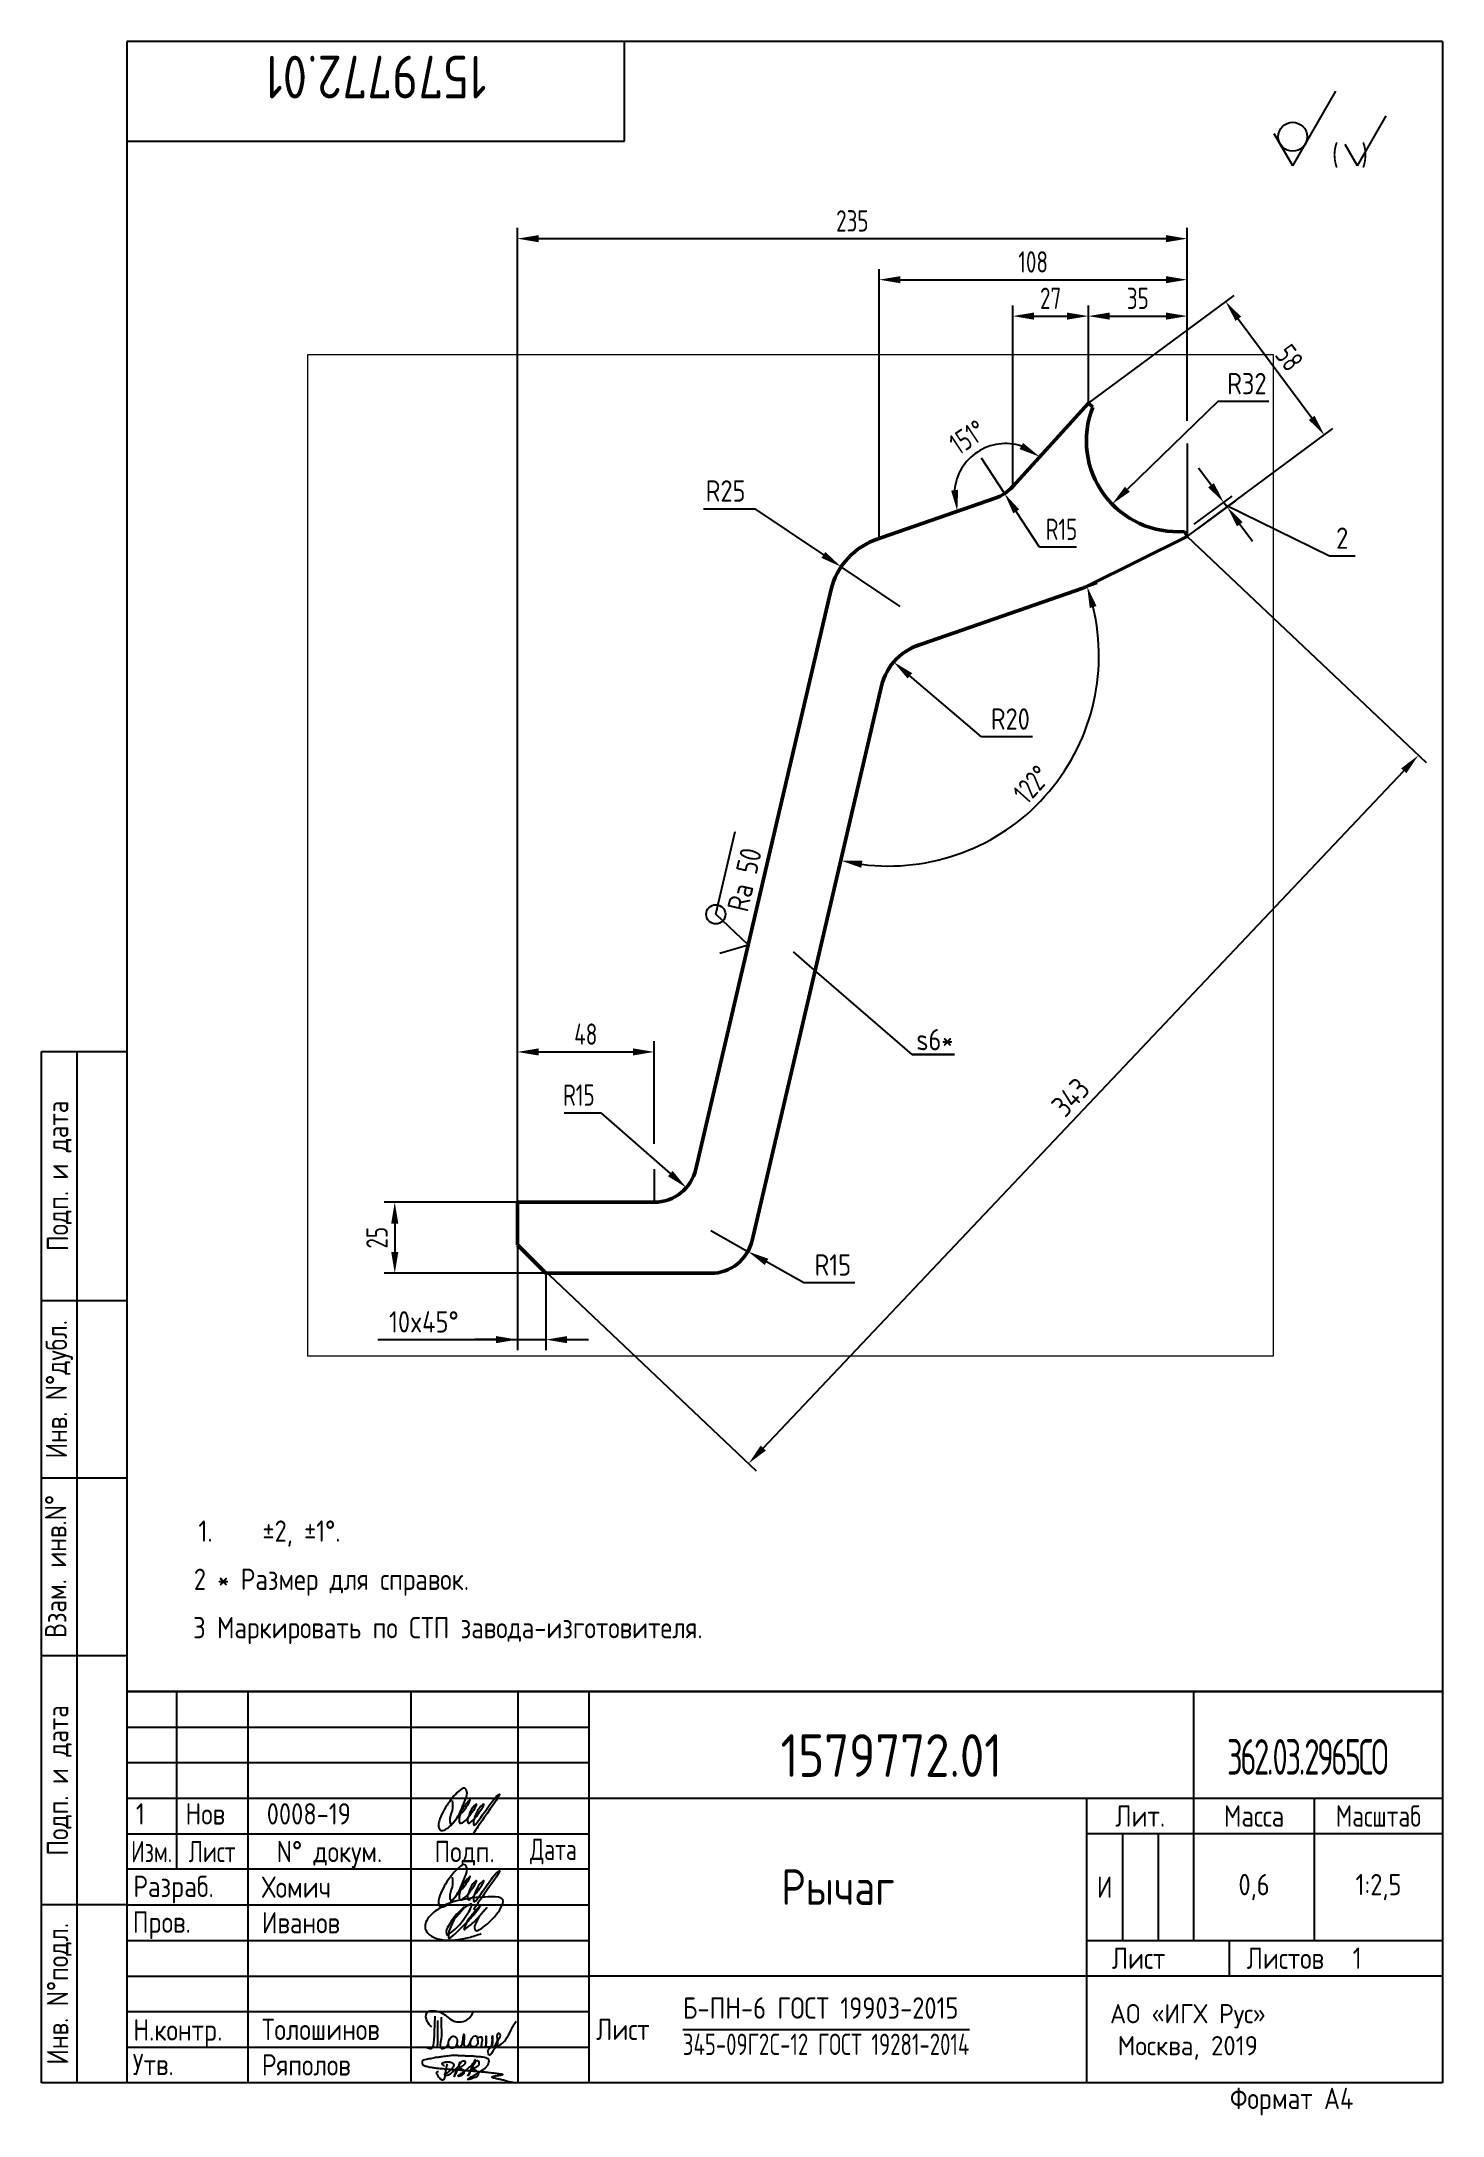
# Paper-space layout '1579772_01' of a CAD drawing. Header units: millimetres. Extents: x 7 to 204, y 0 to 292.
# The model-space entities are those that its viewports show. They can reach past a viewport. Long polylines and large blocks are cut down to what shows.
import ezdxf
from ezdxf.enums import TextEntityAlignment as Align

# ---------------------------------------------------------------- set-up
doc = ezdxf.new("R2010")
doc.units = ezdxf.units.MM
doc.layers.add('AM_5', color=92, linetype='Continuous', lineweight=25)
doc.layers.add('Con', color=6, linetype='Continuous', lineweight=50)
doc.layers.add('AM_VIEWS', color=1, linetype='Continuous', lineweight=25, plot=False)
for name, color, linetype in [('Bord', 1, 'Continuous'), ('Cont', 6, 'Continuous'), ('Text', 3, 'Continuous'), ('Textb', 6, 'Continuous')]:
    doc.layers.add(name, color=color, linetype=linetype)
doc.styles.add('Style1', font='romans.shx', dxfattribs={"width": 0.8})
doc.dimstyles.new('LIN', dxfattribs={"dimtxt": 3, "dimasz": 3, "dimexe": 1.5, "dimexo": 0, "dimgap": 1, "dimtad": 1, "dimtoh": 1, "dimdec": 0, "dimzin": 12, "dimdsep": 46, "dimtxsty": 'Style1', "dimcen": 0, "dimclrt": 3, "dimadec": 0, "dimazin": 0, "dimtfac": 1, "dimtdec": 0, "dimtmove": 1, "dimatfit": 3, "dimfxl": 1, "dimtolj": 1, "dimtzin": 12, "dimarcsym": 0})
doc.dimstyles.new('LIN$0', dxfattribs={"dimtxt": 3, "dimasz": 3, "dimexe": 1.5, "dimexo": 0, "dimgap": 1, "dimtad": 1, "dimtoh": 1, "dimdec": 0, "dimzin": 12, "dimdsep": 46, "dimtxsty": 'Style1', "dimcen": 0, "dimclrt": 3, "dimadec": 0, "dimazin": 0, "dimtfac": 1, "dimtdec": 0, "dimtmove": 1, "dimatfit": 3, "dimfxl": 1, "dimtolj": 1, "dimtzin": 12, "dimarcsym": 0})
doc.dimstyles.new('LIN$4', dxfattribs={"dimtxt": 3, "dimasz": 3, "dimexe": 1.5, "dimexo": 0, "dimgap": 1, "dimtad": 1, "dimtoh": 1, "dimdec": 0, "dimzin": 12, "dimdsep": 46, "dimtxsty": 'Style1', "dimcen": 0, "dimclrt": 3, "dimadec": 0, "dimazin": 0, "dimtfac": 1, "dimtdec": 0, "dimtmove": 1, "dimatfit": 3, "dimfxl": 1, "dimtolj": 1, "dimtzin": 12, "dimarcsym": 0})

psp = doc.layouts.new('1579772_01')

# ---------------------------------------------------------------- texts
at = {"layer": 'Con', "lineweight": 18, "insert": (173.44, 53.06), "char_height": 5, "width": 72.4235, "attachment_point": 1, "line_spacing_factor": 0.8, "style": 'Style1'}
psp.add_mtext('{\\W0.6;\\T0.8;362.03.2965СО}', dxfattribs=at)
at = {"layer": 'Text', "style": 'Style1', "width": 0.8}
for s, p in [('2 * Размер для справок.', (28.16, 74.03)), ('3 Маркировать по СТП завода-изготовителя.', (28.06, 67.23))]:
    psp.add_text(s, height=3, dxfattribs=at).set_placement(p)
for s, p in [('1', (20.64, 41.05)), ('Нов', (29.77, 41.05)), ('0008-19', (44.32, 41.05))]:
    psp.add_text(s, height=3, dxfattribs=at).set_placement(p, align=Align.CENTER)
at = {"layer": 'Text', "insert": (25.81, 83.81), "char_height": 3, "attachment_point": 1, "style": 'Style1'}
psp.add_mtext_dynamic_manual_height_columns('\\pxi-3,l4,t4;1.^I%%P2, %%P1%%D.', width=48.0188, gutter_width=12.5, heights=[0], dxfattribs=at)

msp = doc.modelspace()

# ---------------------------------------------------------------- blocks, each defined once
blk = doc.blocks.new('A4')
at = {"layer": 'Bord'}
for p, q in [((20, 55), (85, 55)), ((20, 50), (85, 50)), ((20, 45), (85, 45)), ((160, 40), (160, 25)), ((165, 40), (165, 25)), ((20, 30), (85, 30)), ((20, 25), (85, 25)), ((20, 20), (85, 20)), ((20, 15), (85, 15)), ((20, 10), (85, 10))]:
    blk.add_line(p, q, dxfattribs=at)
at = {"layer": 'Cont'}
for p, q in [((205, 292), (20, 292)), ((20, 292), (20, 5)), ((90, 278), (90, 292)), ((205, 292), (205, 5)), ((20, 278), (90, 278)), ((8, 5), (8, 150)), ((8, 150), (20, 150)), ((13, 5), (13, 150)), ((8, 115), (20, 115)), ((20, 90), (8, 90)), ((20, 65), (8, 65)), ((205, 60), (20, 60)), ((20, 60), (205, 60)), ((27, 60), (27, 35)), ((37, 60), (37, 5)), ((60, 5), (60, 60)), ((75, 60), (75, 5)), ((85, 5), (85, 60)), ((170, 60), (170, 25)), ((85, 45), (205, 45)), ((155, 5), (155, 45)), ((187, 25), (187, 45)), ((20, 40), (85, 40)), ((205, 40), (155, 40)), ((85, 35), (20, 35)), ((20, 30), (8, 30)), ((155, 25), (205, 25)), ((175, 25), (175, 20)), ((205, 20), (85, 20)), ((20, 5), (8, 5)), ((205, 5), (20, 5))]:
    blk.add_line(p, q, dxfattribs=at)
at = {"layer": 'Text', "style": 'Style1', "width": 0.8}
for s, p in [('Подп. и дата', (10.5, 132.5)), ('Инв. N%%dдубл.', (10.5, 102.5)), ('Взам. инв.N%%d ', (10, 78.38)), ('Подп. и дата', (10.5, 47.5)), ('Инв. N%%dподл.', (10.5, 17.5))]:
    blk.add_text(s, height=3, rotation=90, dxfattribs=at).set_placement(p, align=Align.MIDDLE)
at = {"layer": 'Text', "style": 'Style1'}
for s, width, p in [('Лит.', 0.8, (162.5, 42.5)), ('Масса', 0.8, (178.5, 42.5)), ('Масштаб', 0.75, (196, 42.5)), ('Изм.', 0.7, (23.5, 37.5)), ('Лист', 0.7, (32, 37.5)), ('N%%d докум.', 0.8, (48.5, 37.5)), ('Подп.', 0.8, (67.5, 37.5)), ('Лист', 0.8, (162.27, 22.5)), ('Листов', 0.8, (182.9, 22.5))]:
    blk.add_text(s, height=3, dxfattribs=dict(at, width=width)).set_placement(p, align=Align.MIDDLE_CENTER)
at = {"layer": 'Text', "style": 'Style1', "width": 0.7}
blk.add_text('Дата', height=3, dxfattribs=at).set_placement((80, 37.5), align=Align.MIDDLE)
at = {"layer": 'Text', "style": 'Style1', "width": 0.8}
for s, p in [('Разpаб.', (20.92, 31.1)), ('Пpов.', (20.84, 26.08)), ('Н.контp.', (20.92, 10.92)), ('Утв.', (20.84, 6.06)), ('Фоpмат А4', (175.11, 1.29))]:
    blk.add_text(s, height=3, dxfattribs=at).set_placement(p)
at = {"layer": 'Text', "insert": (169.19, 12.14), "char_height": 2.7, "width": 28.4331, "attachment_point": 5, "style": 'Style1'}
blk.add_mtext('{\\W0.9;АО }«{\\W0.9;ИГХ\\~Рус}»{\\W0.9;\\PМосква, 2019}', dxfattribs=at)
at = {"layer": 'Text', "style": 'Style1', "width": 0.8}
for tag, p in [('ФИО', (39, 31)), ('ФИО', (39, 26)), ('ГОСТ_СОРТАМЕНТА', (98.19, 14)), ('ФИО', (39, 11)), ('ФИО', (39, 6))]:
    blk.add_attdef(tag, p, '', height=3, dxfattribs=at)
for tag, p in [('И', (157.49, 32.5)), ('700', (178.5, 32.5)), ('1:20', (196, 32.5))]:
    blk.add_attdef(tag, text='', height=3, dxfattribs=at).set_placement(p, align=Align.MIDDLE)
blk.add_attdef('Сборочный_чертеж', text='', height=3, dxfattribs=at).set_placement((120, 21.3), align=Align.CENTER)
for tag, p in [('1', (171.12, 22.5)), ('2', (193, 22.5))]:
    blk.add_attdef(tag, text='', height=3, dxfattribs=at).set_placement(p, align=Align.MIDDLE_CENTER)
blk.add_attdef('ЛИСТ', text='', height=3, dxfattribs=at).set_placement((85.99, 12.5), align=Align.MIDDLE_LEFT)
at = {"layer": 'Text', "style": 'Style1', "width": 0.7}
blk.add_attdef('%%OГОСТ_ТЕХ._ТРЕБОВАНИЙ', text='', height=3, dxfattribs=at).set_placement((98.19, 8), align=Align.BOTTOM_LEFT)
at = {"layer": 'Textb', "style": 'Style1', "width": 0.8}
blk.add_attdef('1234567', (81, 290), '', height=6, rotation=180, dxfattribs=at)
blk.add_attdef('1234567', (123.4, 48), '', height=6, dxfattribs=at)
blk.add_attdef('НАИМЕНОВАНИЕ', text='', height=5, dxfattribs=at).set_placement((120, 30), align=Align.CENTER)
blk = doc.blocks.new('sherISO_12')
at = {"layer": 'Cont'}
for q in [(-15, -6.96), (-23.66, -12.96)]:
    blk.add_line((-21.06, -17.46), q, dxfattribs=at)
blk.add_circle((-21.06, -13.39), 2.03, dxfattribs=at)
at = {"layer": 'Text'}
for q in [(-7.92, -10.46), (-13.69, -14.46)]:
    blk.add_line((-11.96, -17.46), q, dxfattribs=at)
at = {"layer": 'Text', "style": 'Style1', "width": 0.8}
blk.add_text('(  )', height=3, dxfattribs=at).set_placement((-15.53, -17.46))
blk = doc.blocks.new('*S370')
at = {"layer": 'AM_5', "color": 140}
for p, q in [((101.55, 169.03), (104.27, 180.66)), ((106.1, 164.76), (101.55, 169.03)), ((102.13, 163.56), (106.1, 164.76))]:
    blk.add_line(p, q, dxfattribs=at)
blk.add_circle((101.55, 169.03), 1.35, dxfattribs=at)
at = {"layer": 'AM_5', "color": 3, "insert": (106.03, 169.21), "char_height": 3, "attachment_point": 7, "rotation": 76.8675, "style": 'Style1'}
blk.add_mtext('Ra 50', dxfattribs=at)
blk = doc.blocks.new('*D293')
at = {"layer": 'AM_5', "color": 0, "lineweight": -2, "transparency": 16777216}
for p, q in [((124.51, 221.86), (124.51, 259.76)), ((167.84, 238.91), (167.84, 259.76)), ((127.51, 258.26), (164.84, 258.26))]:
    blk.add_line(p, q, dxfattribs=at)
at = {"layer": 'AM_5', "color": 0, "transparency": 16777216}
for points in [[(127.51, 258.76), (127.51, 257.76), (124.51, 258.26)], [(164.84, 258.76), (164.84, 257.76), (167.84, 258.26)]]:
    blk.add_solid(points, dxfattribs=at)
at = {"layer": 'Defpoints', "color": 0, "transparency": 16777216}
for p in [(167.84, 258.26), (167.84, 238.91), (124.51, 221.86)]:
    blk.add_point(p, dxfattribs=at)
at = {"layer": 'AM_5', "color": 3, "transparency": 16777216, "insert": (146.17, 260.76), "char_height": 3, "attachment_point": 5, "style": 'Style1'}
blk.add_mtext('\\A1;{\\Fgeniso,bigfont|c204;108}', dxfattribs=at)
blk = doc.blocks.new('*D294')
at = {"layer": 'AM_5', "color": 0, "lineweight": -2, "transparency": 16777216}
blk.add_line((153.16, 214.9), (155.19, 215.61), dxfattribs=at)
blk.add_arc((125.85, 205.39), 29.57, 262.6834, 13.3918, dxfattribs=at)
at = {"layer": 'AM_5', "color": 0, "transparency": 16777216}
for points in [[(154.13, 212.09), (155.09, 212.37), (153.77, 215.11)], [(122, 175.57), (122.17, 176.55), (119.13, 176.59)]]:
    blk.add_solid(points, dxfattribs=at)
at = {"layer": 'Defpoints', "color": 0, "transparency": 16777216}
for p in [(153.16, 214.9), (129.38, 206.62), (124.86, 201.13), (139.57, 179.19), (106.67, 123.19)]:
    blk.add_point(p, dxfattribs=at)
at = {"layer": 'AM_5', "color": 3, "transparency": 16777216, "insert": (145.98, 187.29), "char_height": 3, "attachment_point": 5, "rotation": 48.0376, "style": 'Style1'}
blk.add_mtext('\\A1;{\\Fgeniso,bigfont|c204;122°}', dxfattribs=at)
blk = doc.blocks.new('*D295')
at = {"layer": 'AM_5', "color": 0, "lineweight": -2, "transparency": 16777216}
for p, q in [((73.65, 128.55), (73.65, 265.53)), ((167.84, 238.59), (167.84, 265.53)), ((76.65, 264.03), (164.84, 264.03))]:
    blk.add_line(p, q, dxfattribs=at)
at = {"layer": 'AM_5', "color": 0, "transparency": 16777216}
for points in [[(76.65, 264.53), (76.65, 263.53), (73.65, 264.03)], [(164.84, 264.53), (164.84, 263.53), (167.84, 264.03)]]:
    blk.add_solid(points, dxfattribs=at)
at = {"layer": 'Defpoints', "color": 0, "transparency": 16777216}
for p in [(167.84, 264.03), (167.84, 238.59), (73.65, 128.55)]:
    blk.add_point(p, dxfattribs=at)
at = {"layer": 'AM_5', "color": 3, "transparency": 16777216, "insert": (120.75, 266.53), "char_height": 3, "attachment_point": 5, "style": 'Style1'}
blk.add_mtext('\\A1;{\\Fgeniso,bigfont|c204;235}', dxfattribs=at)
blk = doc.blocks.new('*D296')
at = {"layer": 'AM_5', "color": 0, "lineweight": -2, "transparency": 16777216}
for p, q in [((153.95, 240.88), (153.95, 254.64)), ((167.84, 238.43), (167.84, 254.64)), ((156.95, 253.14), (164.84, 253.14))]:
    blk.add_line(p, q, dxfattribs=at)
at = {"layer": 'AM_5', "color": 0, "transparency": 16777216}
for points in [[(156.95, 253.64), (156.95, 252.64), (153.95, 253.14)], [(164.84, 253.64), (164.84, 252.64), (167.84, 253.14)]]:
    blk.add_solid(points, dxfattribs=at)
at = {"layer": 'Defpoints', "color": 0, "transparency": 16777216}
for p in [(167.84, 253.14), (153.95, 240.88), (167.84, 238.43)]:
    blk.add_point(p, dxfattribs=at)
at = {"layer": 'AM_5', "color": 3, "transparency": 16777216, "insert": (160.89, 255.64), "char_height": 3, "attachment_point": 5, "style": 'Style1'}
blk.add_mtext('\\A1;{\\Fgeniso,bigfont|c204;35}', dxfattribs=at)
blk = doc.blocks.new('*D297')
at = {"layer": 'AM_5', "color": 0, "lineweight": -2, "transparency": 16777216}
for p, q in [((83.27, 128.55), (54.91, 128.55)), ((56.41, 125.55), (56.41, 121.55)), ((83.27, 118.55), (54.91, 118.55))]:
    blk.add_line(p, q, dxfattribs=at)
at = {"layer": 'AM_5', "color": 0, "transparency": 16777216}
for points in [[(55.91, 125.55), (56.91, 125.55), (56.41, 128.55)], [(55.91, 121.55), (56.91, 121.55), (56.41, 118.55)]]:
    blk.add_solid(points, dxfattribs=at)
at = {"layer": 'Defpoints', "color": 0, "transparency": 16777216}
for p in [(83.27, 128.55), (56.41, 118.55), (83.27, 118.55)]:
    blk.add_point(p, dxfattribs=at)
at = {"layer": 'AM_5', "color": 3, "transparency": 16777216, "insert": (53.91, 123.55), "char_height": 3, "attachment_point": 5, "rotation": 90, "style": 'Style1'}
blk.add_mtext('\\A1;{\\Fgeniso,bigfont|c204;25}', dxfattribs=at)
blk = doc.blocks.new('*D298')
at = {"layer": 'AM_5', "color": 0, "lineweight": -2, "transparency": 16777216}
for p, q in [((153.95, 240.88), (174.44, 256.06)), ((175.02, 252.76), (185.34, 238.83)), ((167.84, 222.14), (188.33, 237.32))]:
    blk.add_line(p, q, dxfattribs=at)
at = {"layer": 'AM_5', "color": 0, "transparency": 16777216}
for points in [[(175.42, 253.06), (174.62, 252.46), (173.24, 255.17)], [(185.74, 239.13), (184.94, 238.54), (187.12, 236.42)]]:
    blk.add_solid(points, dxfattribs=at)
at = {"layer": 'Defpoints', "color": 0, "transparency": 16777216}
for p in [(153.95, 240.88), (187.12, 236.42), (167.84, 222.14)]:
    blk.add_point(p, dxfattribs=at)
at = {"layer": 'AM_5', "color": 3, "transparency": 16777216, "insert": (182.19, 247.28), "char_height": 3, "attachment_point": 5, "rotation": 306.5286, "style": 'Style1'}
blk.add_mtext('\\A1;{\\Fgeniso,bigfont|c204;58}', dxfattribs=at)
blk = doc.blocks.new('*D299')
at = {"layer": 'AM_5', "color": 0, "lineweight": -2, "transparency": 16777216}
for p, q in [((171.19, 229.36), (169.4, 231.77)), ((168.83, 223.89), (174.18, 227.84)), ((169.32, 223.23), (174.66, 227.19)), ((172.97, 226.95), (173.46, 226.3)), ((172.97, 226.95), (173.46, 226.3)), ((173.21, 226.62), (187.83, 219.42)), ((175.24, 223.89), (177.03, 221.48)), ((187.83, 219.42), (191.43, 219.42))]:
    blk.add_line(p, q, dxfattribs=at)
at = {"layer": 'AM_5', "color": 0, "transparency": 16777216}
for points in [[(171.59, 229.66), (170.78, 229.06), (172.97, 226.95)], [(175.64, 224.18), (174.84, 223.59), (173.46, 226.3)]]:
    blk.add_solid(points, dxfattribs=at)
at = {"layer": 'Defpoints', "color": 0, "transparency": 16777216}
for p in [(173.46, 226.3), (168.83, 223.89), (169.32, 223.23)]:
    blk.add_point(p, dxfattribs=at)
at = {"layer": 'AM_5', "color": 3, "transparency": 16777216, "insert": (189.63, 221.92), "char_height": 3, "attachment_point": 5, "style": 'Style1'}
blk.add_mtext('\\A1;2', dxfattribs=at)
blk = doc.blocks.new('*D300')
at = {"layer": 'AM_5', "color": 0, "lineweight": -2, "transparency": 16777216}
for p, q in [((138.87, 233.22), (142.15, 228.19)), ((147.07, 220.66), (143.79, 225.68)), ((152.25, 220.66), (147.07, 220.66))]:
    blk.add_line(p, q, dxfattribs=at)
at = {"layer": 'AM_5', "color": 0, "transparency": 16777216}
blk.add_solid([(144.21, 225.96), (143.37, 225.41), (142.15, 228.19)], dxfattribs=at)
at = {"layer": 'Defpoints', "color": 0, "transparency": 16777216}
for p in [(138.87, 233.22), (142.15, 228.19)]:
    blk.add_point(p, dxfattribs=at)
at = {"layer": 'AM_5', "color": 3, "transparency": 16777216, "insert": (150.16, 223.16), "char_height": 3, "attachment_point": 5, "style": 'Style1'}
blk.add_mtext('\\A1;{\\Fgeniso,bigfont|c204;R15}', dxfattribs=at)
blk = doc.blocks.new('*D301')
at = {"layer": 'AM_5', "color": 0, "lineweight": -2, "transparency": 16777216}
for p, q in [((99.84, 226.06), (107.02, 226.06)), ((107.02, 226.06), (116.68, 219.56)), ((127.46, 212.31), (119.17, 217.89))]:
    blk.add_line(p, q, dxfattribs=at)
at = {"layer": 'AM_5', "color": 0, "transparency": 16777216}
blk.add_solid([(116.96, 219.98), (116.4, 219.15), (119.17, 217.89)], dxfattribs=at)
at = {"layer": 'Defpoints', "color": 0, "transparency": 16777216}
for p in [(119.17, 217.89), (127.46, 212.31)]:
    blk.add_point(p, dxfattribs=at)
at = {"layer": 'AM_5', "color": 3, "transparency": 16777216, "insert": (102.93, 228.56), "char_height": 3, "attachment_point": 5, "style": 'Style1'}
blk.add_mtext('\\A1;R25', dxfattribs=at)
blk = doc.blocks.new('*D302')
at = {"layer": 'AM_5', "color": 0, "lineweight": -2, "transparency": 16777216}
for p, q in [((138.89, 193.99), (128.84, 202.56)), ((146.06, 193.99), (138.89, 193.99))]:
    blk.add_line(p, q, dxfattribs=at)
at = {"layer": 'AM_5', "color": 0, "transparency": 16777216}
blk.add_solid([(129.17, 202.94), (128.52, 202.18), (126.56, 204.5)], dxfattribs=at)
at = {"layer": 'Defpoints', "color": 0, "transparency": 16777216}
for p in [(126.56, 204.5), (132.65, 199.31)]:
    blk.add_point(p, dxfattribs=at)
at = {"layer": 'AM_5', "color": 3, "transparency": 16777216, "insert": (142.97, 196.49), "char_height": 3, "attachment_point": 5, "style": 'Style1'}
blk.add_mtext('\\A1;R20', dxfattribs=at)
blk = doc.blocks.new('*D303')
at = {"layer": 'AM_5', "color": 0, "lineweight": -2, "transparency": 16777216}
for p, q in [((80.21, 141.11), (85.39, 141.11)), ((85.39, 141.11), (95.15, 132.58))]:
    blk.add_line(p, q, dxfattribs=at)
at = {"layer": 'AM_5', "color": 0, "transparency": 16777216}
blk.add_solid([(95.48, 132.95), (94.82, 132.2), (97.41, 130.6)], dxfattribs=at)
at = {"layer": 'Defpoints', "color": 0, "transparency": 16777216}
for p in [(92.89, 134.55), (97.41, 130.6)]:
    blk.add_point(p, dxfattribs=at)
at = {"layer": 'AM_5', "color": 3, "transparency": 16777216, "insert": (82.3, 143.61), "char_height": 3, "attachment_point": 5, "style": 'Style1'}
blk.add_mtext('\\A1;{\\Fgeniso,bigfont|c204;R15}', dxfattribs=at)
blk = doc.blocks.new('*D304')
at = {"layer": 'AM_5', "color": 0, "lineweight": -2, "transparency": 16777216}
for p, q in [((100.83, 124.55), (106.07, 121.62)), ((113.92, 117.23), (108.69, 120.16)), ((121.09, 117.23), (113.92, 117.23))]:
    blk.add_line(p, q, dxfattribs=at)
at = {"layer": 'AM_5', "color": 0, "transparency": 16777216}
blk.add_solid([(108.93, 120.6), (108.44, 119.72), (106.07, 121.62)], dxfattribs=at)
at = {"layer": 'Defpoints', "color": 0, "transparency": 16777216}
for p in [(100.83, 124.55), (106.07, 121.62)]:
    blk.add_point(p, dxfattribs=at)
at = {"layer": 'AM_5', "color": 3, "transparency": 16777216, "insert": (118.01, 119.73), "char_height": 3, "attachment_point": 5, "style": 'Style1'}
blk.add_mtext('\\A1;R15', dxfattribs=at)
blk = doc.blocks.new('*D305')
at = {"layer": 'AM_5', "color": 0, "lineweight": -2, "transparency": 16777216}
for p, q in [((73.65, 128.55), (73.65, 151.18)), ((76.65, 149.68), (89.89, 149.68)), ((92.89, 136.74), (92.89, 151.18))]:
    blk.add_line(p, q, dxfattribs=at)
at = {"layer": 'AM_5', "color": 0, "transparency": 16777216}
for points in [[(76.65, 150.18), (76.65, 149.18), (73.65, 149.68)], [(89.89, 150.18), (89.89, 149.18), (92.89, 149.68)]]:
    blk.add_solid(points, dxfattribs=at)
at = {"layer": 'Defpoints', "color": 0, "transparency": 16777216}
for p in [(92.89, 149.68), (92.89, 136.74), (73.65, 128.55)]:
    blk.add_point(p, dxfattribs=at)
at = {"layer": 'AM_5', "color": 3, "transparency": 16777216, "insert": (83.27, 152.18), "char_height": 3, "attachment_point": 5, "style": 'Style1'}
blk.add_mtext('\\A1;{\\Fgeniso,bigfont|c204;48}', dxfattribs=at)
blk = doc.blocks.new('*D306')
at = {"layer": 'AM_5', "color": 0, "lineweight": -2, "transparency": 16777216}
for p, q in [((143.3, 229.18), (143.3, 254.64)), ((153.95, 240.88), (153.95, 254.64)), ((146.3, 253.14), (150.95, 253.14))]:
    blk.add_line(p, q, dxfattribs=at)
at = {"layer": 'AM_5', "color": 0, "transparency": 16777216}
for points in [[(146.3, 253.64), (146.3, 252.64), (143.3, 253.14)], [(150.95, 253.64), (150.95, 252.64), (153.95, 253.14)]]:
    blk.add_solid(points, dxfattribs=at)
at = {"layer": 'Defpoints', "color": 0, "transparency": 16777216}
for p in [(153.95, 253.14), (153.95, 240.88), (143.3, 229.18)]:
    blk.add_point(p, dxfattribs=at)
at = {"layer": 'AM_5', "color": 3, "transparency": 16777216, "insert": (148.63, 255.64), "char_height": 3, "attachment_point": 5, "style": 'Style1'}
blk.add_mtext('\\A1;{\\Fgeniso,bigfont|c204;27}', dxfattribs=at)
blk = doc.blocks.new('*D307')
at = {"layer": 'AM_5', "color": 0, "lineweight": -2, "transparency": 16777216}
blk.add_arc((142.28, 228.05), 7.17, 71.8536, 175.0664, dxfattribs=at)
at = {"layer": 'AM_5', "color": 0, "transparency": 16777216}
for points in [[(144.76, 235.3), (144.26, 234.44), (147.11, 233.36)], [(135.63, 228.73), (134.64, 228.61), (135.51, 225.69)]]:
    blk.add_solid(points, dxfattribs=at)
at = {"layer": 'Defpoints', "color": 0, "transparency": 16777216}
for p in [(153.95, 240.88), (141.25, 235.15), (140.84, 227.55), (143.3, 229.18), (123.84, 221.63)]:
    blk.add_point(p, dxfattribs=at)
at = {"layer": 'AM_5', "color": 3, "transparency": 16777216, "insert": (136.95, 236.12), "char_height": 3, "attachment_point": 5, "rotation": 33.46, "style": 'Style1'}
blk.add_mtext('\\A1;{\\Fgeniso,bigfont|c204;151°}', dxfattribs=at)
blk = doc.blocks.new('*D308')
at = {"layer": 'AM_5', "color": 0, "lineweight": -2, "transparency": 16777216}
for p, q in [((167.84, 222.14), (201.43, 190.36)), ((108.23, 93.99), (198.28, 189.21)), ((73.65, 122.55), (107.25, 90.77))]:
    blk.add_line(p, q, dxfattribs=at)
at = {"layer": 'AM_5', "color": 0, "transparency": 16777216}
for points in [[(197.92, 189.55), (198.65, 188.87), (200.35, 191.39)], [(107.86, 94.33), (108.59, 93.64), (106.16, 91.81)]]:
    blk.add_solid(points, dxfattribs=at)
at = {"layer": 'Defpoints', "color": 0, "transparency": 16777216}
for p in [(167.84, 222.14), (200.35, 191.39), (73.65, 122.55)]:
    blk.add_point(p, dxfattribs=at)
at = {"layer": 'AM_5', "color": 3, "transparency": 16777216, "insert": (151.44, 143.32), "char_height": 3, "attachment_point": 5, "rotation": 46.5974, "style": 'Style1'}
blk.add_mtext('\\A1;343', dxfattribs=at)
blk = doc.blocks.new('*S371')
at = {"layer": 'AM_5', "color": 0, "linetype": 'Continuous'}
blk.add_line((114.73, 161.8), (112.47, 163.77), dxfattribs=at)
at = {"layer": 'AM_5', "color": 0}
for p, q in [((129.15, 149.31), (114.73, 161.8)), ((135.12, 149.31), (129.15, 149.31)), ((129.15, 149.31), (135.12, 149.31))]:
    blk.add_line(p, q, dxfattribs=at)
at = {"layer": 'AM_5', "color": 3, "insert": (129.75, 152.91), "char_height": 3, "attachment_point": 1, "style": 'Style1'}
blk.add_mtext('s6*', dxfattribs=at)
blk = doc.blocks.new('*D362')
at = {"layer": 'AM_5', "color": 0, "lineweight": -2, "transparency": 16777216}
for p, q in [((172.14, 241.15), (159.43, 228.8)), ((179.31, 241.15), (172.14, 241.15))]:
    blk.add_line(p, q, dxfattribs=at)
at = {"layer": 'AM_5', "color": 0, "transparency": 16777216}
blk.add_solid([(159.08, 229.16), (159.77, 228.44), (157.27, 226.71)], dxfattribs=at)
at = {"layer": 'Defpoints', "color": 0, "transparency": 16777216}
for p in [(166.45, 235.63), (157.27, 226.71)]:
    blk.add_point(p, dxfattribs=at)
at = {"layer": 'AM_5', "color": 3, "transparency": 16777216, "insert": (176.23, 243.65), "char_height": 3, "attachment_point": 5, "style": 'Style1'}
blk.add_mtext('\\A1;R32', dxfattribs=at)
blk = doc.blocks.new('*D363')
at = {"layer": 'AM_5', "color": 0, "lineweight": -2, "transparency": 16777216}
for p, q in [((73.65, 122.55), (73.65, 107.73)), ((77.65, 118.55), (77.65, 107.73)), ((54.01, 109.23), (73.65, 109.23)), ((70.65, 109.23), (67.65, 109.23)), ((73.65, 109.23), (77.65, 109.23)), ((73.65, 109.23), (77.65, 109.23)), ((80.65, 109.23), (83.65, 109.23))]:
    blk.add_line(p, q, dxfattribs=at)
at = {"layer": 'AM_5', "color": 0, "transparency": 16777216}
for points in [[(70.65, 109.73), (70.65, 108.73), (73.65, 109.23)], [(80.65, 109.73), (80.65, 108.73), (77.65, 109.23)]]:
    blk.add_solid(points, dxfattribs=at)
at = {"layer": 'Defpoints', "color": 0, "transparency": 16777216}
for p in [(73.65, 122.55), (77.65, 118.55), (77.65, 109.23)]:
    blk.add_point(p, dxfattribs=at)
at = {"layer": 'AM_5', "color": 3, "transparency": 16777216, "insert": (60.5, 111.73), "char_height": 3, "attachment_point": 5, "style": 'Style1'}
blk.add_mtext('\\A1;10x45%%D', dxfattribs=at)
blk = doc.blocks.new('A$C63F45750')
at = {"layer": 'Text'}
for points, knots in [([(3.17, 2.37), (3.12, 2.38), (3.04, 2.41), (2.94, 2.5), (2.85, 2.57), (2.79, 2.69), (2.87, 2.77), (2.99, 2.84), (3.16, 2.89), (3.36, 2.93), (3.6, 2.95), (3.82, 2.92), (4.05, 2.87), (4.25, 2.78), (4.45, 2.63), (4.46, 2.42), (4.38, 2.26), (4.28, 2.1), (4.17, 1.94), (4.03, 1.78), (3.89, 1.62), (3.75, 1.52), (3.63, 1.43), (3.49, 1.36), (3.35, 1.3), (3.24, 1.25), (3.16, 1.21), (3.12, 1.15), (3.19, 1.1), (3.27, 1.09), (3.4, 1.07), (3.55, 1.07), (3.72, 1.12), (3.92, 1.19), (4.1, 1.34), (4.26, 1.51), (4.44, 1.65), (4.59, 1.81), (4.74, 1.93), (4.84, 2.04), (4.93, 2.14), (5.07, 2.29), (5.19, 2.53), (5.28, 2.68), (5.35, 2.96), (5.23, 2.66), (5.2, 2.44), (5.04, 2.09), (4.95, 1.81), (4.86, 1.57), (4.75, 1.31), (4.67, 1.12), (4.46, 0.78), (4.62, 1.17), (4.71, 1.45), (4.88, 1.74), (5.01, 2), (5.08, 2.19), (5.19, 2.4), (5.32, 2.58), (5.4, 2.75), (5.52, 2.89), (5.65, 3.04), (5.85, 3.1), (6.02, 3.03), (6.08, 2.87), (6.03, 2.7), (5.9, 2.51), (5.7, 2.37), (5.55, 2.23), (5.4, 2.17), (5.31, 2.12), (5.12, 2.09), (5.35, 2.07), (5.48, 2), (5.64, 1.93), (5.75, 1.8), (5.85, 1.67), (5.89, 1.54), (5.89, 1.37), (5.8, 1.2), (5.63, 1.06), (5.41, 0.94), (5.23, 0.86), (5.02, 0.92), (5.13, 1.1), (5.28, 1.16), (5.44, 1.27), (5.61, 1.36), (5.74, 1.46), (5.86, 1.53), (5.95, 1.61), (6.05, 1.69), (6.15, 1.77), (6.28, 1.87), (6.46, 2.02), (6.65, 2.19), (6.83, 2.37), (6.98, 2.49), (7.11, 2.61), (7.2, 2.74), (7.32, 2.84), (7.42, 2.97), (7.48, 3.08), (7.48, 3.27), (7.34, 3.08), (7.28, 2.94), (7.18, 2.69), (7.1, 2.46), (7, 2.22), (6.93, 1.98), (6.83, 1.78), (6.73, 1.55), (6.67, 1.34), (6.6, 1.14), (6.56, 1.03), (6.39, 0.99), (6.62, 1.33), (6.75, 1.54), (6.93, 1.87), (7.05, 2.08), (7.18, 2.32), (7.33, 2.6), (7.47, 2.89), (7.6, 3.07), (7.79, 3.18), (7.95, 3.01), (8, 2.81), (7.99, 2.62), (7.94, 2.46), (7.83, 2.33), (7.69, 2.22), (7.53, 2.11), (7.37, 2.03), (7.21, 1.99), (7.11, 1.97), (6.89, 1.98), (7.07, 1.94), (7.15, 1.9), (7.27, 1.88), (7.39, 1.84), (7.52, 1.81), (7.62, 1.72), (7.7, 1.62), (7.78, 1.51), (7.83, 1.39), (7.87, 1.26), (7.88, 1.13), (7.86, 0.99), (7.75, 0.88), (7.6, 0.77), (7.4, 0.73), (7.19, 0.66), (6.97, 0.55), (6.71, 0.48), (6.57, 0.44), (6.42, 0.42), (6.52, 0.58), (6.61, 0.64), (6.81, 0.78), (7.06, 0.89), (7.33, 1.04), (7.55, 1.16), (7.7, 1.24), (7.84, 1.32), (7.99, 1.43), (8.21, 1.58), (8.48, 1.76), (8.74, 1.95), (8.97, 2.12), (9.1, 2.29), (9.23, 2.44), (9.3, 2.6), (9.37, 2.74), (9.42, 2.92), (9.45, 3.13), (9.21, 3.48), (8.67, 3.59), (8.09, 3.63), (7.57, 3.66), (7.06, 3.74), (6.57, 3.75), (6.09, 3.74), (5.67, 3.78), (5.28, 3.78), (4.96, 3.81), (4.65, 3.83), (4.31, 3.82), (3.97, 3.79), (3.61, 3.74), (3.22, 3.67), (2.86, 3.66), (2.53, 3.61), (2.18, 3.52), (1.78, 3.54), (1.38, 3.37), (0.96, 3.35), (0.58, 3.24), (0.25, 3.19), (0.03, 3.06), (-0.03, 2.83), (0.02, 2.6), (0.26, 2.38), (0.59, 2.33), (1, 2.2), (1.48, 2.15), (1.93, 2.05), (2.35, 2.02), (2.72, 2.01), (3.11, 1.94), (3.68, 1.94), (4.25, 1.83), (4.91, 1.87), (5.53, 1.76), (6.13, 1.72), (6.73, 1.71), (7.32, 1.62), (7.99, 1.55), (8.64, 1.54), (9.16, 1.46), (9.61, 1.42), (10.03, 1.4), (10.41, 1.32), (10.73, 1.29), (11.01, 1.24), (11.18, 1.23), (11.42, 1.14), (11.18, 1.06), (11.01, 1.03), (10.71, 0.98), (10.37, 0.92), (10.1, 0.91), (9.65, 0.75), (10.22, 0.67), (10.54, 0.59), (11.08, 0.47), (11.61, 0.35), (12.17, 0.15), (12.64, 0.08), (12.98, 0.03), (13.11, 0.01), (13.18, 0)], [0, 0, 0, 0, 0.153866, 0.270441, 0.388867, 0.510533, 0.592156, 0.71333, 0.90842, 1.11344, 1.349254, 1.61246, 1.782219, 2.047249, 2.291879, 2.451528, 2.651081, 2.806158, 3.017979, 3.227348, 3.462381, 3.633009, 3.75766, 3.920516, 4.080796, 4.214529, 4.291786, 4.349969, 4.397594, 4.50822, 4.594826, 4.799244, 4.954392, 5.128468, 5.437537, 5.632649, 5.842485, 6.094987, 6.293219, 6.410959, 6.551192, 6.687808, 7.022147, 7.294342, 7.425356, 7.52079, 7.946481, 8.313051, 8.59833, 8.833695, 9.090496, 9.427695, 9.601191, 9.883219, 10.093306, 10.673943, 10.798776, 10.974628, 11.287247, 11.486184, 11.648652, 11.848902, 12.027194, 12.25348, 12.40059, 12.537783, 12.716293, 12.91523, 13.208551, 13.438489, 13.549668, 13.67779, 13.77127, 13.930001, 14.029091, 14.272112, 14.434836, 14.547084, 14.739051, 14.830983, 15.061241, 15.268922, 15.500489, 15.788979, 15.879568, 16.024283, 16.221854, 16.418714, 16.593102, 16.783247, 16.91018, 17.018213, 17.135263, 17.278205, 17.430482, 17.620087, 17.979626, 18.191789, 18.388716, 18.565718, 18.714854, 18.857929, 19.039974, 19.171375, 19.283034, 19.400085, 19.618058, 19.882245, 20.150781, 20.377854, 20.649532, 20.89723, 21.042543, 21.40016, 21.557817, 21.667145, 21.752781, 21.926256, 22.412297, 22.813145, 22.961412, 23.171289, 23.607257, 23.940428, 24.110007, 24.291214, 24.48084, 24.697609, 24.904078, 25.034245, 25.218018, 25.407651, 25.573473, 25.787447, 25.930292, 26.051316, 26.18846, 26.285312, 26.406799, 26.52425, 26.630463, 26.793722, 26.898606, 27.029313, 27.171012, 27.314101, 27.419918, 27.580557, 27.709367, 27.829268, 28.024364, 28.266961, 28.41242, 28.705761, 28.989137, 29.187748, 29.233768, 29.332802, 29.529535, 29.667094, 30.039923, 30.332117, 30.61061, 30.769982, 30.856778, 31.109923, 31.313488, 31.656425, 32.066331, 32.296628, 32.49714, 32.710276, 32.891468, 33.014834, 33.177747, 33.444503, 33.618009, 34.409008, 34.914636, 35.419802, 35.95397, 36.458179, 36.88069, 37.388403, 37.738353, 38.034261, 38.353468, 38.693154, 39.037638, 39.391136, 39.787481, 40.203773, 40.488977, 40.784975, 41.26625, 41.668005, 42.070065, 42.499388, 42.869834, 43.079573, 43.213439, 43.554591, 43.717296, 44.153724, 44.506336, 45.019111, 45.587859, 45.90191, 46.270392, 46.703958, 47.093115, 47.952647, 48.44014, 49.079253, 49.808223, 50.268654, 50.851051, 51.604831, 52.298429, 52.776925, 53.1907, 53.661988, 54.042386, 54.348524, 54.616841, 54.853814, 54.983777, 55.126096, 55.333328, 55.613101, 56.008732, 56.315809, 56.59982, 56.87931, 57.399251, 57.889617, 58.432507, 59.066698, 59.660314, 59.862668, 60.07277, 60.07277, 60.07277, 60.07277]), ([(2.31, 1.53), (2.26, 1.52), (2.17, 1.51), (2.06, 1.48), (1.93, 1.38), (2.07, 1.25), (2.14, 1.11), (2.26, 0.93), (2.39, 0.72), (2.57, 0.54), (2.71, 0.44), (2.86, 0.4), (3.02, 0.43), (3.14, 0.54), (3.21, 0.79), (3.25, 1.07), (3.31, 1.4), (3.35, 1.67), (3.38, 1.92), (3.47, 2.19), (3.5, 2.43), (3.54, 2.59), (3.56, 2.64)], [0, 0, 0, 0, 0.15847, 0.269731, 0.363591, 0.555514, 0.688037, 0.848606, 1.204359, 1.433632, 1.58673, 1.729549, 1.880686, 2.057874, 2.19169, 2.63505, 2.928153, 3.184121, 3.441863, 3.696117, 4.025873, 4.178055, 4.178055, 4.178055, 4.178055])]:
    blk.add_open_spline(points, degree=3, knots=knots, dxfattribs=at)
blk = doc.blocks.new('A$C4F4A4F5D')
at = {"layer": 'Text', "lineweight": 25}
for points, knots in [([(0.76, 2.84), (0.53, 3.07), (0.02, 3.58), (-0.25, 5.26), (1.65, 5.12), (2.72, 4.57), (3.71, 3.46), (5.71, 3.44), (6.39, 4.52), (6.67, 4.97)], [0, 0, 0, 0, 0.995549, 2.196439, 3.853213, 4.970011, 6.02292, 8.170898, 9.705386, 9.705386, 9.705386, 9.705386]), ([(1.19, 4.34), (1.17, 3.4), (1.13, 2.06), (0.98, -0.44), (0.2, -0.16), (0.03, -0.03), (0, 0)], [0, 0, 0, 0, 3.274293, 4.654149, 5.171803, 5.30168, 5.30168, 5.30168, 5.30168]), ([(1.58, 3.74), (1.58, 3.25), (1.58, 2.32), (1.61, 1.07), (1.55, 0.31), (1.53, 0)], [0, 0, 0, 0, 1.453969, 2.804084, 3.740223, 3.740223, 3.740223, 3.740223]), ([(2.1, 4.21), (2.1, 3.72), (2.08, 2.67), (2.22, 1.45), (1.71, -0.56), (3.23, 0.14), (3.06, 1.09), (3.85, 1.74), (4.43, 1.17), (4.31, 0.54), (4.11, -0.15), (3.33, -0.21), (3.11, 0.28), (3.13, 0.53), (3.14, 0.66)], [0, 0, 0, 0, 1.402041, 3.063923, 4.415037, 5.298701, 6.374637, 7.087927, 7.603499, 8.330482, 8.911132, 9.613125, 9.996533, 10.366919, 10.366919, 10.366919, 10.366919]), ([(7.18, 1.27), (7.27, 1.3), (7.44, 1.37), (7.78, 1.56), (7.87, 1.06), (7.83, 0.71), (7.66, -0.05), (8.07, 0.01), (8.43, 0.12), (8.39, 0.68), (8.46, 1.9), (8.39, 0.94), (8.43, 0.6), (8.37, 0.05), (8.74, 0.07), (9.11, -0.03), (9.26, 0.49), (9.33, 0.95), (9.27, 1.34), (9.32, 1.77), (9.28, 0.91), (9.34, 0.6), (9.2, 0.14), (9.65, -0.01), (9.83, 0.61), (10.14, 1.03), (10.6, 1.72), (9.95, 2.11), (9.91, 1.23), (10.07, 0.69), (9.92, 0), (9.35, -0.37), (8.95, -1.56), (8.34, 0.07), (10.28, -0.02), (11.26, 1.1), (11.82, 2.15), (12.24, 3.04), (12.52, 3.46), (12.65, 3.65)], [0, 0, 0, 0, 0.305783, 0.619019, 0.796582, 1.5526, 2.082394, 2.34716, 2.5822, 3.136594, 4.040413, 4.363654, 5.267311, 5.441668, 5.78494, 6.114287, 6.466434, 7.104395, 7.620812, 7.679251, 8.272982, 8.692439, 9.1059, 9.338721, 9.784511, 10.568279, 11.297869, 11.566962, 12.285888, 12.851793, 13.545205, 14.102749, 15.055561, 15.671649, 17.422398, 18.699613, 20.16544, 20.963871, 21.66672, 21.66672, 21.66672, 21.66672]), ([(4.28, 0.44), (4.31, 0.37), (4.37, 0.25), (4.41, 0.06), (4.62, -0.05), (5, 0.18), (5.14, 0.84), (5.2, 1.3), (5.31, 2.06), (5.31, 1.17), (5.3, 0.78), (5.2, 0.26), (5.58, -0.01), (5.91, 0.16), (6.08, 0.5), (6.26, 0.9), (6.43, 1.31), (6.72, 1.59), (7.17, 1.58), (7.18, 1.05), (7.31, 0.57), (6.99, 0.02), (6.34, -0.02), (6.17, 0.51), (6.24, 0.79), (6.27, 0.92)], [0, 0, 0, 0, 0.247339, 0.413433, 0.559308, 0.874045, 1.558567, 2.392422, 2.645523, 3.22433, 3.719885, 4.231527, 4.573657, 4.879974, 5.190145, 5.704595, 6.19318, 6.529505, 6.863422, 7.269696, 7.83948, 8.395909, 8.926487, 9.378613, 9.791445, 9.791445, 9.791445, 9.791445])]:
    blk.add_open_spline(points, degree=3, knots=knots, dxfattribs=at)

# ---------------------------------------------------------------- dimensions: what is measured, and where the dimension line sits
at = {"layer": 'AM_5'}
for base, p1, p2, picture, middle in [((167.84, 264.03), (73.65, 128.55), (167.84, 238.59), '*D295', (120.75, 266.53)), ((167.84, 258.26), (124.51, 221.86), (167.84, 238.91), '*D293', (146.17, 260.76)), ((167.84, 253.14), (153.95, 240.88), (167.84, 238.43), '*D296', (160.89, 255.64)), ((92.89, 149.68), (73.65, 128.55), (92.89, 136.74), '*D305', (83.27, 152.18))]:
    dim = psp.add_linear_dim(base=base, p1=p1, p2=p2, text='{\\Fgeniso,bigfont|c204;<>}', dimstyle='LIN', override={"dimlfac": -2.5, "dimtp": 0.1, "dimtm": 0.1, "dimtfac": 0.71, "dimtdec": 3, "dimtzin": 8}, dxfattribs=at)
    dim.commit()
    dim.dimension.update_dxf_attribs({"geometry": picture, "text_midpoint": middle})
dim = psp.add_linear_dim(base=(153.95, 253.14), p1=(143.3, 229.18), p2=(153.95, 240.88), text='{\\Fgeniso,bigfont|c204;<>}', dimstyle='LIN', override={"dimlfac": -2.5, "dimtp": 0.1, "dimtm": 0.1, "dimtfac": 0.71, "dimtdec": 3, "dimtzin": 8}, dxfattribs=at)
dim.commit()
dim.dimension.update_dxf_attribs({"geometry": '*D306', "text_midpoint": (148.63, 253.14), "dimtype": 160})
for p1, distance, text, picture, middle in [((153.95, 240.88), 24, '{\\Fgeniso,bigfont|c204;<>}', '*D298', (182.19, 247.28)), ((73.65, 122.55), -44.74, '343', '*D308', (151.44, 143.32))]:
    dim = psp.add_aligned_dim(p1=p1, p2=(167.84, 222.14), distance=distance, text=text, dimstyle='LIN', override={"dimlfac": -2.5, "dimtp": 0.1, "dimtm": 0.1, "dimtfac": 0.71, "dimtdec": 3, "dimtzin": 8}, dxfattribs=at)
    dim.commit()
    dim.dimension.update_dxf_attribs({"geometry": picture, "text_midpoint": middle})
for center, mpoint, dimstyle, override, picture, middle in [((166.45, 235.63), (157.27, 226.71), 'LIN$4', {"dimlfac": -2.5, "dimpost": ''}, '*D362', (172.14, 241.15)), ((127.46, 212.31), (119.17, 217.89), 'LIN', {"dimlfac": -2.5, "dimtp": 0.1, "dimtm": 0.1, "dimtfac": 0.71, "dimtdec": 3, "dimtzin": 8}, '*D301', (107.02, 226.06)), ((132.65, 199.31), (126.56, 204.5), 'LIN', {"dimlfac": -2.5, "dimtp": 0.1, "dimtm": 0.1, "dimtfac": 0.71, "dimtdec": 3, "dimtzin": 8}, '*D302', (138.89, 193.99))]:
    dim = psp.add_radius_dim(center=center, mpoint=mpoint, dimstyle=dimstyle, override=override, dxfattribs=at)
    dim.commit()
    dim.dimension.update_dxf_attribs({"geometry": picture, "text_midpoint": middle, "dimtype": 164})
for base, line1, line2, picture, middle in [((141.2544, 235.1521), ((153.9488, 240.8833), (143.3042, 229.1801)), ((123.8447, 221.6304), (140.8395, 227.5512)), '*D307', (136.9455, 236.1225)), ((139.57, 179.19), ((129.38, 206.62), (153.16, 214.9)), ((124.86, 201.13), (106.67, 123.19)), '*D294', (145.98, 187.29))]:
    dim = psp.add_angular_dim_2l(base=base, line1=line1, line2=line2, text='{\\Fgeniso,bigfont|c204;<>}', dimstyle='LIN', override={"dimlfac": -6.25, "dimtp": 0.1, "dimtm": 0.1, "dimtfac": 0.71, "dimtdec": 3, "dimtzin": 8}, dxfattribs=at)
    dim.commit()
    dim.dimension.update_dxf_attribs({"geometry": picture, "text_midpoint": middle})
dim = psp.add_radius_dim(center=(138.87, 233.22), mpoint=(142.15, 228.19), text='{\\Fgeniso,bigfont|c204;<>}', dimstyle='LIN', override={"dimlfac": -2.5, "dimtp": 0.1, "dimtm": 0.1, "dimtfac": 0.71, "dimtdec": 3, "dimtzin": 8}, dxfattribs=at)
dim.commit()
dim.dimension.update_dxf_attribs({"geometry": '*D300', "text_midpoint": (150.16, 223.16)})
for base, p1, p2, angle, text, dimstyle, override, picture, middle, dimtype in [((173.46, 226.3), (168.83, 223.89), (169.32, 223.23), 306.5286, '2', 'LIN', {"dimlfac": -2.5, "dimtp": 0.1, "dimtm": 0.1, "dimtfac": 0.71, "dimtdec": 3, "dimtzin": 8}, '*D299', (188.83, 219.42), 161), ((77.65, 109.23), (73.65, 122.55), (77.65, 118.55), 0, '<>x45%%D', 'LIN$0', {"dimlfac": 2.5}, '*D363', (60.5, 109.23), 160)]:
    dim = psp.add_linear_dim(base=base, p1=p1, p2=p2, angle=angle, text=text, dimstyle=dimstyle, override=override, dxfattribs=at)
    dim.commit()
    dim.dimension.update_dxf_attribs({"geometry": picture, "text_midpoint": middle, "dimtype": dimtype})
dim = psp.add_radius_dim(center=(92.89, 134.55), mpoint=(97.41, 130.6), text='{\\Fgeniso,bigfont|c204;<>}', dimstyle='LIN$4', override={"dimlfac": -2.5, "dimtp": 0.1, "dimtm": 0.1, "dimtfac": 0.71, "dimtdec": 3, "dimtzin": 8}, dxfattribs=at)
dim.commit()
dim.dimension.update_dxf_attribs({"geometry": '*D303', "text_midpoint": (85.39, 141.11), "dimtype": 164})
dim = psp.add_linear_dim(base=(56.41, 118.55), p1=(83.27, 128.55), p2=(83.27, 118.55), angle=90, text='{\\Fgeniso,bigfont|c204;<>}', dimstyle='LIN', override={"dimlfac": -2.5, "dimtp": 0.1, "dimtm": 0.1, "dimtfac": 0.71, "dimtdec": 3, "dimtzin": 8}, dxfattribs=at)
dim.commit()
dim.dimension.update_dxf_attribs({"geometry": '*D297', "text_midpoint": (53.91, 123.55)})
dim = psp.add_radius_dim(center=(100.83, 124.55), mpoint=(106.07, 121.62), dimstyle='LIN', override={"dimlfac": -2.5, "dimtp": 0.1, "dimtm": 0.1, "dimtfac": 0.71, "dimtdec": 3, "dimtzin": 8}, dxfattribs=at)
dim.commit()
dim.dimension.update_dxf_attribs({"geometry": '*D304', "text_midpoint": (113.92, 117.23)})

# ---------------------------------------------------------------- linework, layer by layer
at = {"layer": 'Con'}
for p, q in [((30589.25, -4633.49), (30562.64, -4662.75)), ((30589.25, -4633.49), (30590.76, -4634.86)), ((30513.99, -4681.62), (30556.48, -4666.82)), ((30623.97, -4680.36), (30589.03, -4697.71)), ((30623.97, -4680.36), (30623.06, -4678.53)), ((30498.7, -4699.25), (30451.22, -4902.73)), ((30527.83, -4719.16), (30587.29, -4698.45)), ((30516.52, -4732.87), (30471.06, -4927.73)), ((30436.62, -4914.32), (30388.52, -4914.32)), ((30388.52, -4914.32), (30388.52, -4929.32)), ((30398.52, -4939.32), (30388.52, -4929.32)), ((30398.52, -4939.32), (30456.46, -4939.32))]:
    msp.add_line(p, q, dxfattribs=at)
for centre, radius, start, end in [((30620.52, -4646.63), 32, 158.42539, 274.55664), ((30551.55, -4652.66), 15, 289.20768, 317.71232), ((30523.04, -4704.93), 25, 107.1922, 166.86752), ((30582.35, -4684.28), 15, 289.20768, 296.40919), ((30536, -4737.41), 20, 104.29854, 166.86752), ((30436.62, -4899.32), 15, 270, 346.86752), ((30456.46, -4924.32), 15, 270, 346.86752)]:
    msp.add_arc(centre, radius, start, end, dxfattribs=at)

# ---------------------------------------------------------------- linework, layer by layer
at = {"layer": 'AM_5'}
for p, q in [((167.84, 235.25), (167.84, 222.14)), ((92.89, 133.2), (92.89, 128.55))]:
    psp.add_line(p, q, dxfattribs=at)
at = {"layer": 'Text'}
for points, knots in [([(64.5, 44.43), (64.54, 43.94), (64.61, 42.91), (63.99, 42.01), (64.26, 40.95), (65.35, 42.08), (65.71, 43.09), (66.38, 44.59), (66.76, 45.55), (66.14, 46.37), (64.92, 45.35), (63.84, 44), (62.78, 42.17), (62.5, 40.86), (62.83, 39.89), (64.16, 40.68), (65.08, 41.84), (66.09, 42.98), (66.72, 43.85), (67.25, 44.87), (66.41, 43.93), (65.86, 43.22), (65.43, 42.38), (65.47, 40.94), (66.59, 41.73), (66.98, 42.45), (67.55, 43.05), (68.22, 44.36), (66.98, 43.05), (66.87, 42.29), (66.56, 41.63), (66.77, 41.11), (67.5, 41.72), (67.97, 42.28), (68.44, 42.99), (69.26, 44.19), (68.35, 43.52), (68, 42.93), (67.66, 42.1), (67.43, 41.5), (67.52, 40.63), (68.95, 42.67), (69.59, 43.55), (70.49, 44.82), (71.87, 46.04), (68.77, 41.78), (67.87, 40.39), (67.48, 39.81)], [0, 0, 0, 0, 1.40351, 2.991851, 3.377415, 3.814038, 6.388034, 7.359379, 8.741424, 9.128498, 10.011196, 12.316849, 15.160506, 15.899888, 16.398783, 17.766068, 18.923918, 21.398841, 21.85465, 22.576532, 23.419093, 23.94545, 25.672322, 26.310564, 27.174367, 28.383601, 29.035716, 29.960726, 30.960802, 32.118384, 32.780837, 33.015207, 33.503535, 34.781165, 35.490921, 36.514871, 37.027523, 37.833561, 38.860664, 39.552712, 39.935745, 40.856223, 43.971717, 45.135025, 45.387846, 49.098506, 51.787529, 51.787529, 51.787529, 51.787529]), ([(64.5, 33.67), (64.54, 33.18), (64.61, 32.15), (63.99, 31.25), (64.26, 30.19), (65.35, 31.32), (65.71, 32.33), (66.38, 33.83), (66.76, 34.79), (66.14, 35.61), (64.92, 34.59), (63.84, 33.24), (62.78, 31.41), (62.5, 30.1), (62.83, 29.13), (64.16, 29.92), (65.08, 31.08), (66.09, 32.23), (66.72, 33.1), (67.25, 34.11), (66.41, 33.17), (65.86, 32.46), (65.43, 31.62), (65.47, 30.18), (66.59, 30.97), (66.98, 31.69), (67.55, 32.3), (68.22, 33.6), (66.98, 32.29), (66.87, 31.53), (66.56, 30.88), (66.77, 30.35), (67.5, 30.96), (67.97, 31.52), (68.44, 32.23), (69.26, 33.43), (68.35, 32.76), (68, 32.17), (67.66, 31.34), (67.43, 30.74), (67.52, 29.87), (68.95, 31.91), (69.59, 32.79), (70.49, 34.06), (71.87, 35.28), (68.77, 31.02), (67.87, 29.63), (67.48, 29.05)], [0, 0, 0, 0, 1.40351, 2.991851, 3.377415, 3.814038, 6.388034, 7.359379, 8.741424, 9.128498, 10.011196, 12.316849, 15.160506, 15.899888, 16.398783, 17.766068, 18.923918, 21.398841, 21.85465, 22.576532, 23.419093, 23.94545, 25.672322, 26.310564, 27.174367, 28.383601, 29.035716, 29.960726, 30.960802, 32.118384, 32.780837, 33.015207, 33.503535, 34.781165, 35.490921, 36.514871, 37.027523, 37.833561, 38.860664, 39.552712, 39.935745, 40.856223, 43.971717, 45.135025, 45.387846, 49.098506, 51.787529, 51.787529, 51.787529, 51.787529]), ([(66.18, 29.46), (65.69, 29.01), (64.83, 28.23), (64.02, 26.94), (63.53, 26.08), (63.76, 25.44), (64.46, 25.97), (65.07, 26.45), (65.97, 27.48), (66.65, 28.54), (67.11, 29.17), (67.32, 29.96), (66.58, 29.65), (66.02, 29.23), (65.4, 28.4), (64.72, 27.72), (64.36, 26.91), (64.03, 26.12), (63.93, 25.57), (63.97, 24.96), (64.7, 25.45), (65.38, 26.17), (66.69, 27.44), (67.57, 28.38), (68.96, 30.27), (66.94, 27.97), (66.57, 27.48), (66.03, 26.13), (67.4, 27.16), (67.76, 27.57), (69.84, 29.9), (68.39, 28.34), (68.01, 27.53), (67.51, 26.73), (67.81, 25.93), (68.83, 26.57), (69.71, 27.31), (70.73, 28.36), (71.4, 29.37), (71.99, 30.87), (69.15, 30.91), (66.87, 30.69), (63.9, 30.1), (62.01, 28.86), (60.91, 27.79), (60.55, 26.64), (61.03, 25.57), (62.08, 25.06), (63.4, 24.75), (65, 24.77), (66.79, 25.13), (67.99, 25.52), (68.57, 25.71)], [0, 0, 0, 0, 1.9755, 3.453266, 4.599682, 4.791473, 5.145238, 6.497385, 7.664272, 9.094306, 10.114998, 10.459762, 10.811562, 11.792042, 12.959743, 13.767676, 14.660412, 15.605031, 16.245448, 16.572031, 16.925795, 18.146901, 20.185044, 21.789331, 22.951009, 24.626743, 26.592474, 27.035558, 27.450584, 30.017364, 31.457812, 32.594833, 33.885024, 34.80449, 35.192074, 35.984441, 37.373068, 39.207782, 40.066553, 41.248724, 42.851981, 46.196805, 49.405498, 51.42283, 52.958607, 53.90671, 54.859511, 56.175895, 57.248919, 58.950609, 60.891135, 62.727304, 62.727304, 62.727304, 62.727304])]:
    psp.add_open_spline(points, degree=3, knots=knots, dxfattribs=at)

# ---------------------------------------------------------------- block references
ref = psp.add_blockref('A4', (-1.27, -0.25))
ref.add_attrib('ФИО', 'Хомич', (37.73, 30.75), dxfattribs={"layer": 'Text', "height": 3, "style": 'Style1', "width": 0.8})
ref.add_attrib('ФИО', 'Иванов', (37.73, 25.75), dxfattribs={"layer": 'Text', "height": 3, "style": 'Style1', "width": 0.8})
ref.add_attrib('ФИО', 'Толошинов', (37.73, 10.75), dxfattribs={"layer": 'Text', "height": 3, "style": 'Style1', "width": 0.8})
ref.add_attrib('ФИО', 'Ряполов', (37.73, 5.75), dxfattribs={"layer": 'Text', "height": 3, "style": 'Style1', "width": 0.8})
ref.add_attrib('1234567', '1579772.01', dxfattribs={"layer": 'Textb', "height": 6, "style": 'Style1', "width": 0.8}).set_placement((126.23, 47.75), align=Align.CENTER)
ref.add_attrib('НАИМЕНОВАНИЕ', 'Рычаг', dxfattribs={"layer": 'Textb', "height": 5, "style": 'Style1', "width": 0.8}).set_placement((118.73, 29.75), align=Align.CENTER)
ref.add_attrib('ЛИСТ', 'Лист', dxfattribs={"layer": 'Text', "height": 3, "style": 'Style1', "width": 0.8}).set_placement((84.72, 12.25), align=Align.MIDDLE_LEFT)
ref.add_attrib('ГОСТ_СОРТАМЕНТА', 'Б-ПН-6 ГОСТ 19903-2015', (96.92, 13.75), dxfattribs={"layer": 'Text', "height": 3, "style": 'Style1', "width": 0.8})
ref.add_attrib('%%OГОСТ_ТЕХ._ТРЕБОВАНИЙ', '%%o345-09Г2C-12 ГОСТ 19281-2014', dxfattribs={"layer": 'Text', "height": 3, "style": 'Style1', "width": 0.68}).set_placement((96.92, 7.75), align=Align.BOTTOM_LEFT)
ref.add_attrib('И', 'И', dxfattribs={"layer": 'Text', "height": 3, "style": 'Style1', "width": 0.8}).set_placement((156.23, 32.25), align=Align.MIDDLE)
ref.add_attrib('700', '0,6', dxfattribs={"layer": 'Text', "height": 3, "style": 'Style1', "width": 0.8}).set_placement((177.23, 32.25), align=Align.MIDDLE)
ref.add_attrib('1:20', '1:2,5', dxfattribs={"layer": 'Text', "height": 3, "style": 'Style1', "width": 0.8}).set_placement((194.73, 32.25), align=Align.MIDDLE)
ref.add_attrib('2', '1', dxfattribs={"layer": 'Text', "height": 3, "style": 'Style1', "width": 0.8}).set_placement((191.73, 22.25), align=Align.MIDDLE_CENTER)
ref.add_attrib('1234567', '1579772.01', dxfattribs={"layer": 'Textb', "height": 6, "rotation": 180, "style": 'Style1', "width": 0.8}).set_placement((53.73, 289.75), align=Align.CENTER)
at = {"layer": 'AM_5'}
for name in ['*S370', '*S371']:
    psp.add_blockref(name, (0, 0), dxfattribs=at)
at = {"layer": 'Cont'}
for name, p in [('sherISO_12', (203.73, 291.75)), ('A$C63F45750', (60.25, 4.75))]:
    psp.add_blockref(name, p, dxfattribs=at)
at = {"layer": 'Text', "color": 0}
psp.add_blockref('A$C4F4A4F5D', (60.84, 9.75), dxfattribs=at)

psp.set_redraw_order([(e.dxf.handle, doc.entitydb.next_handle()) for e in psp.query("TEXT MTEXT ATTDEF DIMENSION ARC_DIMENSION")])  # texts and dimensions are drawn at this point

# ---------------------------------------------------------------- viewports
at = {"layer": 'AM_VIEWS'}
psp.add_viewport(center=(112.06, 177.34), size=(135.85, 140.736), view_center_point=(30484.54, -4792.35), view_height=351.84, dxfattribs=at)

doc.saveas('drawing.dxf')
